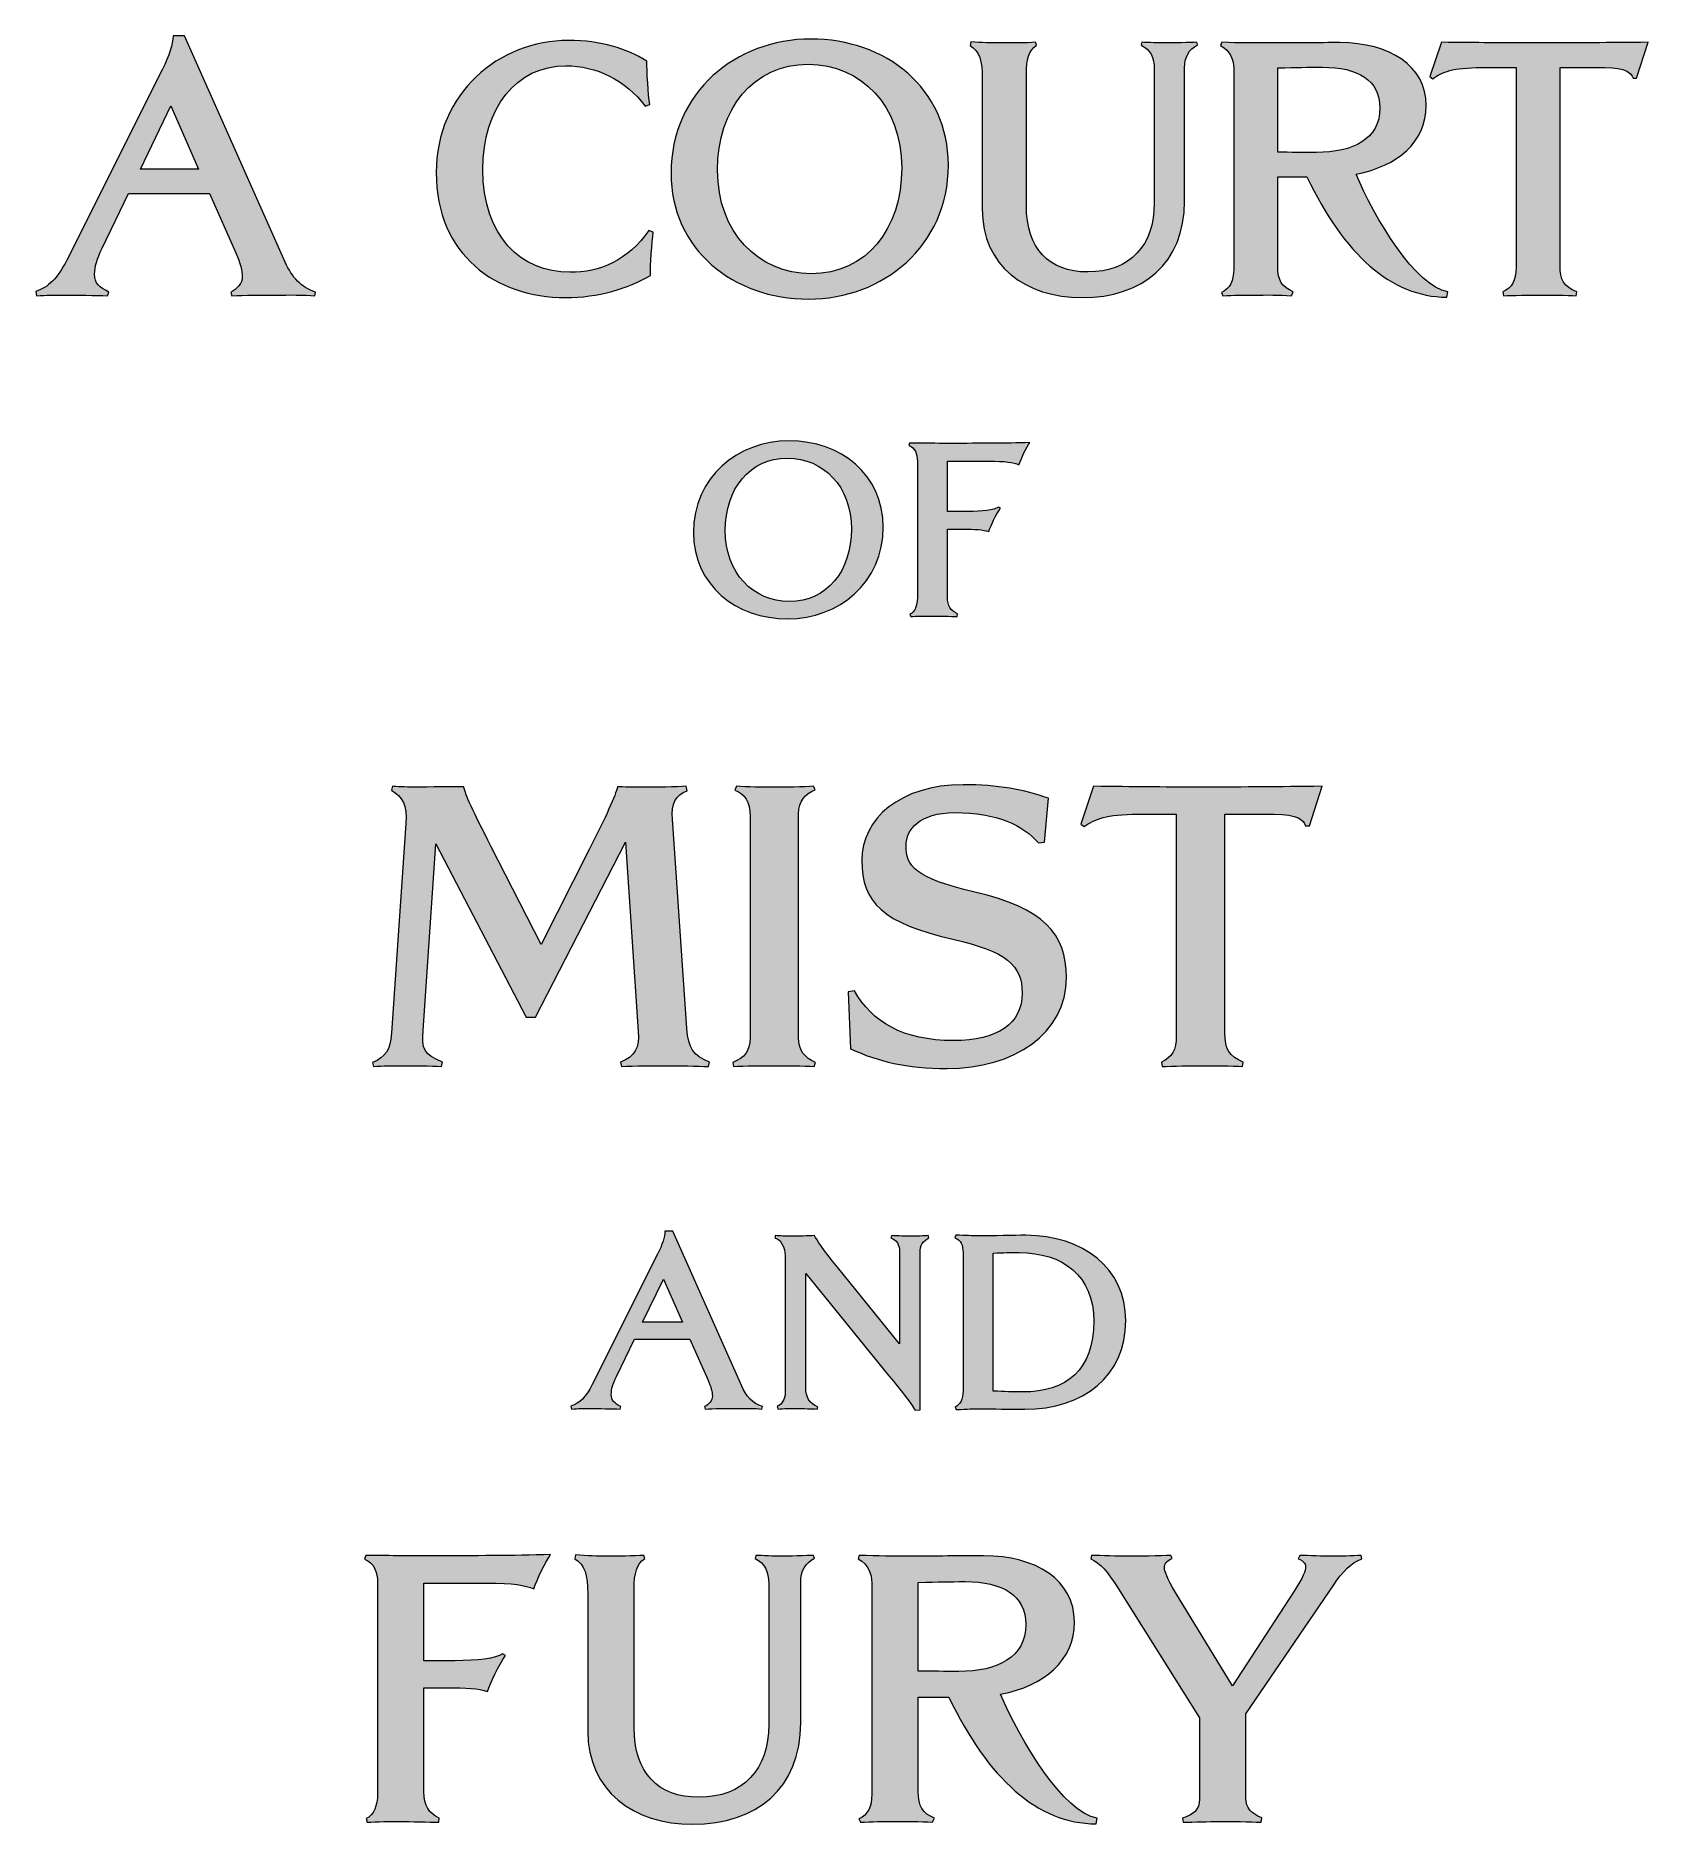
# Model space of a CAD drawing. Header units: millimetres. Extents: x 67.1 to 97, y -83.9 to -50.7.
import ezdxf

# ---------------------------------------------------------------- set-up
doc = ezdxf.new("R2010")
doc.units = ezdxf.units.MM
doc.header["$MEASUREMENT"] = 0
doc.layers.add('Layer 1', color=7, linetype='Continuous', lineweight=0)

msp = doc.modelspace()

# ---------------------------------------------------------------- hatches: boundary and pattern name
at = {"layer": 'Layer 1', "transparency": 33554687}
h = msp.add_hatch(color=250, dxfattribs=at)
h.dxf.hatch_style = 2
edge = h.paths.add_edge_path()
edge.add_spline(control_points=[(69.561, -52.003), (69.561, -52.003), (68.998, -53.176), (68.998, -53.176), (68.998, -53.176), (70.077, -53.176), (70.077, -53.176), (70.077, -53.176), (69.561, -52.003), (69.561, -52.003)], knot_values=[0, 0, 0, 0, 1, 1, 1, 2, 2, 2, 3, 3, 3, 3], degree=3, periodic=0)
edge = h.paths.add_edge_path()
edge.add_spline(control_points=[(72.235, -55.528), (72.041, -55.508), (71.753, -55.515), (71.505, -55.515), (71.277, -55.515), (70.908, -55.515), (70.694, -55.528), (70.694, -55.528), (70.674, -55.461), (70.674, -55.461), (70.794, -55.408), (70.888, -55.287), (70.888, -55.18), (70.888, -55.059), (70.855, -54.932), (70.768, -54.731), (70.768, -54.731), (70.278, -53.632), (70.278, -53.632), (70.278, -53.632), (68.777, -53.632), (68.777, -53.632), (68.777, -53.632), (68.288, -54.644), (68.288, -54.644), (68.187, -54.851), (68.147, -54.985), (68.147, -55.126), (68.147, -55.307), (68.234, -55.367), (68.409, -55.461), (68.409, -55.461), (68.389, -55.528), (68.389, -55.528), (68.161, -55.522), (67.806, -55.515), (67.578, -55.515), (67.377, -55.515), (67.263, -55.515), (67.068, -55.528), (67.068, -55.528), (67.055, -55.448), (67.055, -55.448), (67.289, -55.367), (67.457, -55.213), (67.631, -54.865), (67.631, -54.865), (69.4, -51.333), (69.4, -51.333), (69.535, -51.065), (69.602, -50.864), (69.602, -50.703), (69.602, -50.703), (69.816, -50.703), (69.816, -50.703), (69.816, -50.703), (71.686, -54.905), (71.686, -54.905), (71.813, -55.193), (71.974, -55.367), (72.249, -55.461), (72.249, -55.461), (72.235, -55.528), (72.235, -55.528)], knot_values=[0, 0, 0, 0, 1, 1, 1, 2, 2, 2, 3, 3, 3, 4, 4, 4, 5, 5, 5, 6, 6, 6, 7, 7, 7, 8, 8, 8, 9, 9, 9, 10, 10, 10, 11, 11, 11, 12, 12, 12, 13, 13, 13, 14, 14, 14, 15, 15, 15, 16, 16, 16, 17, 17, 17, 18, 18, 18, 19, 19, 19, 20, 20, 20, 21, 21, 21, 21], degree=3, periodic=0)
h = msp.add_hatch(color=250, dxfattribs=at)
h.dxf.hatch_style = 2
edge = h.paths.add_edge_path()
edge.add_spline(control_points=[(81.391, -51.232), (80.366, -51.232), (79.709, -52.063), (79.709, -53.196), (79.709, -54.349), (80.46, -55.119), (81.445, -55.119), (82.47, -55.119), (83.127, -54.288), (83.127, -53.156), (83.127, -52.003), (82.377, -51.232), (81.391, -51.232)], knot_values=[0, 0, 0, 0, 1, 1, 1, 2, 2, 2, 3, 3, 3, 4, 4, 4, 4], degree=3, periodic=0)
edge = h.paths.add_edge_path()
edge.add_spline(control_points=[(81.398, -55.589), (80.004, -55.589), (78.845, -54.677), (78.845, -53.25), (78.845, -51.748), (80.051, -50.763), (81.438, -50.763), (82.832, -50.763), (83.992, -51.675), (83.992, -53.102), (83.992, -54.603), (82.785, -55.589), (81.398, -55.589)], knot_values=[0, 0, 0, 0, 1, 1, 1, 2, 2, 2, 3, 3, 3, 4, 4, 4, 4], degree=3, periodic=0)
h = msp.add_hatch(color=250, dxfattribs=at)
h.dxf.hatch_style = 2
edge = h.paths.add_edge_path()
edge.add_spline(control_points=[(78.462, -55.153), (78.04, -55.394), (77.497, -55.562), (76.887, -55.562), (75.594, -55.562), (74.488, -54.771), (74.488, -53.243), (74.488, -51.768), (75.647, -50.79), (76.941, -50.79), (77.551, -50.79), (78.02, -50.944), (78.395, -51.172), (78.395, -51.353), (78.422, -51.802), (78.449, -51.976), (78.449, -51.976), (78.368, -52.01), (78.368, -52.01), (78.006, -51.521), (77.45, -51.259), (76.894, -51.259), (75.969, -51.259), (75.353, -52.043), (75.353, -53.183), (75.353, -54.422), (76.056, -55.093), (76.968, -55.093), (77.517, -55.093), (78.047, -54.878), (78.435, -54.315), (78.435, -54.315), (78.516, -54.349), (78.516, -54.349), (78.489, -54.523), (78.462, -54.972), (78.462, -55.153)], knot_values=[0, 0, 0, 0, 1, 1, 1, 2, 2, 2, 3, 3, 3, 4, 4, 4, 5, 5, 5, 6, 6, 6, 7, 7, 7, 8, 8, 8, 9, 9, 9, 10, 10, 10, 11, 11, 11, 12, 12, 12, 12], degree=3, periodic=0)
h = msp.add_hatch(color=250, dxfattribs=at)
h.dxf.hatch_style = 2
edge = h.paths.add_edge_path()
edge.add_spline(control_points=[(88.375, -51.299), (88.375, -51.299), (88.375, -53.772), (88.375, -53.772), (88.375, -54.932), (87.598, -55.562), (86.472, -55.562), (85.427, -55.562), (84.622, -54.979), (84.622, -53.92), (84.622, -53.92), (84.622, -51.494), (84.622, -51.494), (84.622, -51.172), (84.569, -50.984), (84.395, -50.884), (84.395, -50.884), (84.408, -50.817), (84.408, -50.817), (84.616, -50.83), (84.783, -50.837), (84.991, -50.837), (85.125, -50.837), (85.44, -50.837), (85.608, -50.824), (85.608, -50.824), (85.628, -50.877), (85.628, -50.877), (85.48, -50.991), (85.44, -51.118), (85.44, -51.427), (85.44, -51.427), (85.44, -53.859), (85.44, -53.859), (85.44, -54.65), (85.856, -55.086), (86.579, -55.086), (87.37, -55.086), (87.813, -54.59), (87.813, -53.806), (87.813, -53.806), (87.813, -51.333), (87.813, -51.333), (87.813, -51.092), (87.739, -50.964), (87.571, -50.877), (87.571, -50.877), (87.585, -50.824), (87.585, -50.824), (87.692, -50.83), (87.92, -50.837), (88.027, -50.837), (88.121, -50.837), (88.509, -50.83), (88.603, -50.824), (88.603, -50.824), (88.617, -50.87), (88.617, -50.87), (88.456, -50.958), (88.375, -51.098), (88.375, -51.299)], knot_values=[0, 0, 0, 0, 1, 1, 1, 2, 2, 2, 3, 3, 3, 4, 4, 4, 5, 5, 5, 6, 6, 6, 7, 7, 7, 8, 8, 8, 9, 9, 9, 10, 10, 10, 11, 11, 11, 12, 12, 12, 13, 13, 13, 14, 14, 14, 15, 15, 15, 16, 16, 16, 17, 17, 17, 18, 18, 18, 19, 19, 19, 20, 20, 20, 20], degree=3, periodic=0)
h = msp.add_hatch(color=250, dxfattribs=at)
h.dxf.hatch_style = 2
edge = h.paths.add_edge_path()
edge.add_spline(control_points=[(90.936, -51.286), (90.635, -51.286), (90.494, -51.293), (90.105, -51.299), (90.105, -51.299), (90.105, -52.861), (90.105, -52.861), (90.34, -52.868), (90.581, -52.868), (90.822, -52.868), (91.506, -52.868), (92.002, -52.62), (92.002, -52.043), (92.002, -51.527), (91.593, -51.286), (90.936, -51.286)], knot_values=[0, 0, 0, 0, 1, 1, 1, 2, 2, 2, 3, 3, 3, 4, 4, 4, 5, 5, 5, 5], degree=3, periodic=0)
edge = h.paths.add_edge_path()
edge.add_spline(control_points=[(93.242, -55.555), (92.21, -55.548), (91.338, -54.764), (90.648, -53.323), (90.46, -53.323), (90.28, -53.323), (90.105, -53.323), (90.105, -53.323), (90.105, -54.979), (90.105, -54.979), (90.105, -55.253), (90.186, -55.367), (90.393, -55.454), (90.393, -55.454), (90.36, -55.528), (90.36, -55.528), (90.146, -55.508), (89.871, -55.515), (89.683, -55.515), (89.495, -55.515), (89.281, -55.515), (89.087, -55.528), (89.087, -55.528), (89.06, -55.468), (89.06, -55.468), (89.221, -55.394), (89.288, -55.253), (89.288, -55.032), (89.288, -55.032), (89.288, -51.306), (89.288, -51.306), (89.288, -51.159), (89.234, -50.984), (89.046, -50.884), (89.046, -50.884), (89.067, -50.824), (89.067, -50.824), (89.402, -50.837), (89.656, -50.837), (89.991, -50.837), (90.347, -50.837), (90.896, -50.83), (91.258, -50.83), (92.183, -50.83), (92.86, -51.259), (92.86, -51.996), (92.86, -52.68), (92.33, -53.122), (91.56, -53.27), (91.895, -54.081), (92.672, -55.367), (93.262, -55.454), (93.262, -55.454), (93.242, -55.555), (93.242, -55.555)], knot_values=[0, 0, 0, 0, 1, 1, 1, 2, 2, 2, 3, 3, 3, 4, 4, 4, 5, 5, 5, 6, 6, 6, 7, 7, 7, 8, 8, 8, 9, 9, 9, 10, 10, 10, 11, 11, 11, 12, 12, 12, 13, 13, 13, 14, 14, 14, 15, 15, 15, 16, 16, 16, 17, 17, 17, 18, 18, 18, 18], degree=3, periodic=0)
h = msp.add_hatch(color=250, dxfattribs=at)
h.dxf.hatch_style = 2
edge = h.paths.add_edge_path()
edge.add_spline(control_points=[(96.767, -51.487), (96.767, -51.487), (96.7, -51.487), (96.7, -51.487), (96.66, -51.387), (96.58, -51.293), (96.171, -51.293), (96.171, -51.293), (95.347, -51.293), (95.347, -51.293), (95.347, -51.293), (95.347, -54.965), (95.347, -54.965), (95.347, -55.233), (95.414, -55.361), (95.655, -55.454), (95.655, -55.454), (95.642, -55.528), (95.642, -55.528), (95.481, -55.515), (95.139, -55.515), (94.971, -55.515), (94.81, -55.515), (94.448, -55.522), (94.295, -55.528), (94.295, -55.528), (94.281, -55.454), (94.281, -55.454), (94.455, -55.374), (94.529, -55.253), (94.529, -55.005), (94.529, -55.005), (94.529, -51.293), (94.529, -51.293), (94.529, -51.293), (93.892, -51.293), (93.892, -51.293), (93.343, -51.293), (93.162, -51.373), (92.981, -51.5), (92.981, -51.5), (92.927, -51.46), (92.927, -51.46), (92.927, -51.46), (93.142, -50.824), (93.142, -50.824), (93.845, -50.83), (94.247, -50.837), (94.951, -50.837), (95.742, -50.837), (96.198, -50.83), (96.982, -50.824), (96.982, -50.824), (96.767, -51.487), (96.767, -51.487)], knot_values=[0, 0, 0, 0, 1, 1, 1, 2, 2, 2, 3, 3, 3, 4, 4, 4, 5, 5, 5, 6, 6, 6, 7, 7, 7, 8, 8, 8, 9, 9, 9, 10, 10, 10, 11, 11, 11, 12, 12, 12, 13, 13, 13, 14, 14, 14, 15, 15, 15, 16, 16, 16, 17, 17, 17, 18, 18, 18, 18], degree=3, periodic=0)
h = msp.add_hatch(color=250, dxfattribs=at)
h.dxf.hatch_style = 2
edge = h.paths.add_edge_path()
edge.add_spline(control_points=[(81.004, -58.542), (80.303, -58.542), (79.853, -59.111), (79.853, -59.886), (79.853, -60.675), (80.367, -61.202), (81.041, -61.202), (81.743, -61.202), (82.192, -60.634), (82.192, -59.858), (82.192, -59.07), (81.679, -58.542), (81.004, -58.542)], knot_values=[0, 0, 0, 0, 1, 1, 1, 2, 2, 2, 3, 3, 3, 4, 4, 4, 4], degree=3, periodic=0)
edge = h.paths.add_edge_path()
edge.add_spline(control_points=[(81.009, -61.523), (80.055, -61.523), (79.261, -60.899), (79.261, -59.923), (79.261, -58.895), (80.087, -58.221), (81.036, -58.221), (81.99, -58.221), (82.784, -58.845), (82.784, -59.822), (82.784, -60.849), (81.958, -61.523), (81.009, -61.523)], knot_values=[0, 0, 0, 0, 1, 1, 1, 2, 2, 2, 3, 3, 3, 4, 4, 4, 4], degree=3, periodic=0)
h = msp.add_hatch(color=250, dxfattribs=at)
h.dxf.hatch_style = 2
edge = h.paths.add_edge_path()
edge.add_spline(control_points=[(85.302, -58.666), (85.201, -58.62), (85.049, -58.597), (84.737, -58.597), (84.737, -58.597), (83.976, -58.597), (83.976, -58.597), (83.976, -58.597), (83.976, -59.533), (83.976, -59.533), (83.976, -59.533), (84.352, -59.533), (84.352, -59.533), (84.623, -59.533), (84.838, -59.505), (84.926, -59.45), (84.926, -59.45), (84.958, -59.469), (84.958, -59.469), (84.875, -59.588), (84.779, -59.803), (84.742, -59.904), (84.641, -59.868), (84.472, -59.858), (84.265, -59.858), (84.265, -59.858), (83.976, -59.858), (83.976, -59.858), (83.976, -59.858), (83.976, -61.115), (83.976, -61.115), (83.976, -61.285), (84.036, -61.372), (84.16, -61.432), (84.16, -61.432), (84.155, -61.482), (84.155, -61.482), (84.041, -61.477), (83.807, -61.473), (83.692, -61.473), (83.591, -61.473), (83.394, -61.473), (83.293, -61.482), (83.293, -61.482), (83.279, -61.436), (83.279, -61.436), (83.371, -61.399), (83.417, -61.276), (83.417, -61.138), (83.417, -61.138), (83.417, -58.602), (83.417, -58.602), (83.417, -58.45), (83.371, -58.354), (83.261, -58.308), (83.261, -58.308), (83.274, -58.262), (83.274, -58.262), (83.541, -58.267), (83.756, -58.267), (84.022, -58.267), (84.618, -58.267), (85.035, -58.267), (85.503, -58.253), (85.449, -58.322), (85.338, -58.556), (85.302, -58.666)], knot_values=[0, 0, 0, 0, 1, 1, 1, 2, 2, 2, 3, 3, 3, 4, 4, 4, 5, 5, 5, 6, 6, 6, 7, 7, 7, 8, 8, 8, 9, 9, 9, 10, 10, 10, 11, 11, 11, 12, 12, 12, 13, 13, 13, 14, 14, 14, 15, 15, 15, 16, 16, 16, 17, 17, 17, 18, 18, 18, 19, 19, 19, 20, 20, 20, 21, 21, 21, 22, 22, 22, 22], degree=3, periodic=0)
h = msp.add_hatch(color=250, dxfattribs=at)
h.dxf.hatch_style = 2
edge = h.paths.add_edge_path()
edge.add_spline(control_points=[(79.539, -69.832), (79.332, -69.825), (78.984, -69.817), (78.776, -69.817), (78.524, -69.817), (78.169, -69.817), (77.924, -69.832), (77.924, -69.832), (77.91, -69.751), (77.91, -69.751), (78.169, -69.654), (78.265, -69.477), (78.236, -69.18), (78.236, -69.18), (77.999, -65.669), (77.999, -65.669), (77.999, -65.669), (76.332, -68.914), (76.332, -68.914), (76.332, -68.914), (76.154, -68.914), (76.154, -68.914), (76.154, -68.914), (74.48, -65.699), (74.48, -65.699), (74.48, -65.699), (74.243, -69.165), (74.243, -69.165), (74.214, -69.499), (74.251, -69.602), (74.606, -69.751), (74.606, -69.751), (74.584, -69.832), (74.584, -69.832), (74.391, -69.817), (74.051, -69.817), (73.851, -69.817), (73.673, -69.817), (73.502, -69.817), (73.325, -69.832), (73.325, -69.832), (73.303, -69.758), (73.303, -69.758), (73.554, -69.654), (73.628, -69.536), (73.658, -69.21), (73.658, -69.21), (73.925, -65.321), (73.925, -65.321), (73.954, -64.988), (73.858, -64.818), (73.658, -64.706), (73.658, -64.706), (73.673, -64.632), (73.673, -64.632), (73.732, -64.64), (73.925, -64.647), (74.073, -64.647), (74.332, -64.647), (74.88, -64.64), (74.999, -64.64), (75.036, -64.81), (75.154, -65.062), (75.51, -65.758), (75.51, -65.758), (76.436, -67.566), (76.436, -67.566), (76.436, -67.566), (77.324, -65.803), (77.324, -65.803), (77.636, -65.195), (77.821, -64.795), (77.85, -64.64), (77.954, -64.647), (78.169, -64.647), (78.339, -64.647), (78.539, -64.647), (78.954, -64.647), (79.124, -64.632), (79.124, -64.632), (79.147, -64.714), (79.147, -64.714), (78.932, -64.788), (78.843, -64.966), (78.873, -65.24), (78.873, -65.24), (79.139, -69.128), (79.139, -69.128), (79.169, -69.499), (79.25, -69.625), (79.561, -69.751), (79.561, -69.751), (79.539, -69.832), (79.539, -69.832)], knot_values=[0, 0, 0, 0, 1, 1, 1, 2, 2, 2, 3, 3, 3, 4, 4, 4, 5, 5, 5, 6, 6, 6, 7, 7, 7, 8, 8, 8, 9, 9, 9, 10, 10, 10, 11, 11, 11, 12, 12, 12, 13, 13, 13, 14, 14, 14, 15, 15, 15, 16, 16, 16, 17, 17, 17, 18, 18, 18, 19, 19, 19, 20, 20, 20, 21, 21, 21, 22, 22, 22, 23, 23, 23, 24, 24, 24, 25, 25, 25, 26, 26, 26, 27, 27, 27, 28, 28, 28, 29, 29, 29, 30, 30, 30, 31, 31, 31, 31], degree=3, periodic=0)
h = msp.add_hatch(color=250, dxfattribs=at)
h.dxf.hatch_style = 2
edge = h.paths.add_edge_path()
edge.add_spline(control_points=[(81.503, -69.832), (81.318, -69.817), (80.955, -69.817), (80.77, -69.817), (80.555, -69.817), (80.199, -69.817), (80.007, -69.832), (80.007, -69.832), (79.992, -69.758), (79.992, -69.758), (80.207, -69.662), (80.311, -69.558), (80.311, -69.299), (80.311, -69.299), (80.311, -65.195), (80.311, -65.195), (80.311, -64.906), (80.222, -64.781), (80.029, -64.706), (80.029, -64.706), (80.059, -64.632), (80.059, -64.632), (80.244, -64.647), (80.57, -64.647), (80.755, -64.647), (80.94, -64.647), (81.318, -64.647), (81.488, -64.632), (81.488, -64.632), (81.518, -64.699), (81.518, -64.699), (81.333, -64.773), (81.214, -64.906), (81.214, -65.143), (81.214, -65.143), (81.214, -69.291), (81.214, -69.291), (81.214, -69.551), (81.325, -69.662), (81.525, -69.758), (81.525, -69.758), (81.503, -69.832), (81.503, -69.832)], knot_values=[0, 0, 0, 0, 1, 1, 1, 2, 2, 2, 3, 3, 3, 4, 4, 4, 5, 5, 5, 6, 6, 6, 7, 7, 7, 8, 8, 8, 9, 9, 9, 10, 10, 10, 11, 11, 11, 12, 12, 12, 13, 13, 13, 14, 14, 14, 14], degree=3, periodic=0)
h = msp.add_hatch(color=250, dxfattribs=at)
h.dxf.hatch_style = 2
edge = h.paths.add_edge_path()
edge.add_spline(control_points=[(83.97, -69.869), (83.207, -69.869), (82.696, -69.736), (82.177, -69.506), (82.177, -69.506), (82.133, -68.447), (82.133, -68.447), (82.133, -68.447), (82.251, -68.425), (82.251, -68.425), (82.57, -69.003), (83.148, -69.351), (84.088, -69.351), (84.903, -69.351), (85.362, -69.04), (85.362, -68.469), (85.362, -67.951), (85.074, -67.699), (84.074, -67.469), (82.777, -67.173), (82.385, -66.788), (82.385, -66.01), (82.385, -65.232), (83.096, -64.603), (84.266, -64.603), (84.91, -64.603), (85.4, -64.692), (85.851, -64.855), (85.851, -64.855), (85.777, -65.669), (85.777, -65.669), (85.777, -65.669), (85.666, -65.684), (85.666, -65.684), (85.377, -65.351), (84.903, -65.121), (84.11, -65.121), (83.451, -65.121), (83.207, -65.432), (83.207, -65.736), (83.207, -66.106), (83.363, -66.336), (84.481, -66.595), (85.755, -66.892), (86.184, -67.358), (86.184, -68.18), (86.184, -69.225), (85.207, -69.869), (83.97, -69.869)], knot_values=[0, 0, 0, 0, 1, 1, 1, 2, 2, 2, 3, 3, 3, 4, 4, 4, 5, 5, 5, 6, 6, 6, 7, 7, 7, 8, 8, 8, 9, 9, 9, 10, 10, 10, 11, 11, 11, 12, 12, 12, 13, 13, 13, 14, 14, 14, 15, 15, 15, 16, 16, 16, 16], degree=3, periodic=0)
h = msp.add_hatch(color=250, dxfattribs=at)
h.dxf.hatch_style = 2
edge = h.paths.add_edge_path()
edge.add_spline(control_points=[(90.696, -65.366), (90.696, -65.366), (90.622, -65.366), (90.622, -65.366), (90.578, -65.255), (90.489, -65.151), (90.037, -65.151), (90.037, -65.151), (89.126, -65.151), (89.126, -65.151), (89.126, -65.151), (89.126, -69.21), (89.126, -69.21), (89.126, -69.506), (89.2, -69.647), (89.467, -69.751), (89.467, -69.751), (89.452, -69.832), (89.452, -69.832), (89.274, -69.817), (88.896, -69.817), (88.711, -69.817), (88.534, -69.817), (88.134, -69.825), (87.963, -69.832), (87.963, -69.832), (87.948, -69.751), (87.948, -69.751), (88.141, -69.662), (88.223, -69.528), (88.223, -69.254), (88.223, -69.254), (88.223, -65.151), (88.223, -65.151), (88.223, -65.151), (87.519, -65.151), (87.519, -65.151), (86.911, -65.151), (86.712, -65.24), (86.512, -65.381), (86.512, -65.381), (86.452, -65.336), (86.452, -65.336), (86.452, -65.336), (86.689, -64.632), (86.689, -64.632), (87.467, -64.64), (87.911, -64.647), (88.689, -64.647), (89.563, -64.647), (90.067, -64.64), (90.933, -64.632), (90.933, -64.632), (90.696, -65.366), (90.696, -65.366)], knot_values=[0, 0, 0, 0, 1, 1, 1, 2, 2, 2, 3, 3, 3, 4, 4, 4, 5, 5, 5, 6, 6, 6, 7, 7, 7, 8, 8, 8, 9, 9, 9, 10, 10, 10, 11, 11, 11, 12, 12, 12, 13, 13, 13, 14, 14, 14, 15, 15, 15, 16, 16, 16, 17, 17, 17, 18, 18, 18, 18], degree=3, periodic=0)
h = msp.add_hatch(color=250, dxfattribs=at)
h.dxf.hatch_style = 2
edge = h.paths.add_edge_path()
edge.add_spline(control_points=[(78.703, -73.777), (78.703, -73.777), (78.318, -74.58), (78.318, -74.58), (78.318, -74.58), (79.057, -74.58), (79.057, -74.58), (79.057, -74.58), (78.703, -73.777), (78.703, -73.777)], knot_values=[0, 0, 0, 0, 1, 1, 1, 2, 2, 2, 3, 3, 3, 3], degree=3, periodic=0)
edge = h.paths.add_edge_path()
edge.add_spline(control_points=[(80.533, -76.189), (80.4, -76.176), (80.203, -76.18), (80.034, -76.18), (79.877, -76.18), (79.625, -76.18), (79.479, -76.189), (79.479, -76.189), (79.465, -76.144), (79.465, -76.144), (79.547, -76.107), (79.612, -76.024), (79.612, -75.951), (79.612, -75.868), (79.588, -75.781), (79.529, -75.644), (79.529, -75.644), (79.194, -74.892), (79.194, -74.892), (79.194, -74.892), (78.167, -74.892), (78.167, -74.892), (78.167, -74.892), (77.832, -75.584), (77.832, -75.584), (77.763, -75.726), (77.736, -75.818), (77.736, -75.914), (77.736, -76.038), (77.795, -76.079), (77.914, -76.144), (77.914, -76.144), (77.901, -76.189), (77.901, -76.189), (77.745, -76.185), (77.502, -76.18), (77.346, -76.18), (77.208, -76.18), (77.13, -76.18), (76.997, -76.189), (76.997, -76.189), (76.988, -76.134), (76.988, -76.134), (77.149, -76.079), (77.263, -75.974), (77.383, -75.735), (77.383, -75.735), (78.593, -73.318), (78.593, -73.318), (78.685, -73.135), (78.731, -72.997), (78.731, -72.887), (78.731, -72.887), (78.878, -72.887), (78.878, -72.887), (78.878, -72.887), (80.157, -75.763), (80.157, -75.763), (80.244, -75.96), (80.354, -76.079), (80.542, -76.144), (80.542, -76.144), (80.533, -76.189), (80.533, -76.189)], knot_values=[0, 0, 0, 0, 1, 1, 1, 2, 2, 2, 3, 3, 3, 4, 4, 4, 5, 5, 5, 6, 6, 6, 7, 7, 7, 8, 8, 8, 9, 9, 9, 10, 10, 10, 11, 11, 11, 12, 12, 12, 13, 13, 13, 14, 14, 14, 15, 15, 15, 16, 16, 16, 17, 17, 17, 18, 18, 18, 19, 19, 19, 20, 20, 20, 21, 21, 21, 21], degree=3, periodic=0)
h = msp.add_hatch(color=250, dxfattribs=at)
h.dxf.hatch_style = 2
edge = h.paths.add_edge_path()
edge.add_spline(control_points=[(83.468, -73.295), (83.468, -73.295), (83.468, -76.203), (83.468, -76.203), (83.468, -76.203), (83.377, -76.212), (83.377, -76.212), (83.289, -76.061), (83.12, -75.85), (82.89, -75.57), (82.89, -75.57), (81.345, -73.671), (81.345, -73.671), (81.345, -73.671), (81.345, -75.786), (81.345, -75.786), (81.345, -75.983), (81.414, -76.079), (81.569, -76.148), (81.569, -76.148), (81.556, -76.189), (81.556, -76.189), (81.469, -76.185), (81.285, -76.18), (81.184, -76.18), (81.079, -76.18), (80.932, -76.18), (80.831, -76.189), (80.831, -76.189), (80.817, -76.144), (80.817, -76.144), (80.9, -76.098), (80.964, -76.015), (80.964, -75.882), (80.964, -75.882), (80.964, -73.346), (80.964, -73.346), (80.964, -73.185), (80.886, -73.052), (80.771, -73.011), (80.771, -73.011), (80.785, -72.97), (80.785, -72.97), (80.854, -72.979), (80.978, -72.979), (81.097, -72.979), (81.193, -72.979), (81.391, -72.979), (81.51, -72.97), (81.547, -73.052), (81.67, -73.236), (81.932, -73.557), (81.932, -73.557), (83.088, -74.979), (83.088, -74.979), (83.088, -74.979), (83.088, -73.286), (83.088, -73.286), (83.088, -73.13), (83.028, -73.052), (82.927, -73.011), (82.927, -73.011), (82.941, -72.97), (82.941, -72.97), (83.042, -72.979), (83.216, -72.979), (83.317, -72.979), (83.404, -72.979), (83.537, -72.979), (83.62, -72.97), (83.62, -72.97), (83.633, -73.011), (83.633, -73.011), (83.519, -73.071), (83.468, -73.144), (83.468, -73.295)], knot_values=[0, 0, 0, 0, 1, 1, 1, 2, 2, 2, 3, 3, 3, 4, 4, 4, 5, 5, 5, 6, 6, 6, 7, 7, 7, 8, 8, 8, 9, 9, 9, 10, 10, 10, 11, 11, 11, 12, 12, 12, 13, 13, 13, 14, 14, 14, 15, 15, 15, 16, 16, 16, 17, 17, 17, 18, 18, 18, 19, 19, 19, 20, 20, 20, 21, 21, 21, 22, 22, 22, 23, 23, 23, 24, 24, 24, 25, 25, 25, 25], degree=3, periodic=0)
h = msp.add_hatch(color=250, dxfattribs=at)
h.dxf.hatch_style = 2
edge = h.paths.add_edge_path()
edge.add_spline(control_points=[(85.307, -73.286), (85.11, -73.286), (85.041, -73.286), (84.826, -73.295), (84.826, -73.295), (84.826, -75.855), (84.826, -75.855), (85.037, -75.868), (85.184, -75.873), (85.376, -75.873), (86.183, -75.873), (86.692, -75.46), (86.692, -74.557), (86.692, -73.713), (86.114, -73.286), (85.307, -73.286)], knot_values=[0, 0, 0, 0, 1, 1, 1, 2, 2, 2, 3, 3, 3, 4, 4, 4, 5, 5, 5, 5], degree=3, periodic=0)
edge = h.paths.add_edge_path()
edge.add_spline(control_points=[(85.413, -76.194), (85.138, -76.194), (84.789, -76.185), (84.615, -76.185), (84.454, -76.185), (84.358, -76.189), (84.138, -76.199), (84.138, -76.199), (84.119, -76.157), (84.119, -76.157), (84.211, -76.098), (84.266, -76.015), (84.266, -75.85), (84.266, -75.85), (84.266, -73.291), (84.266, -73.291), (84.266, -73.144), (84.22, -73.057), (84.115, -73.007), (84.115, -73.007), (84.133, -72.961), (84.133, -72.961), (84.326, -72.97), (84.431, -72.975), (84.541, -72.975), (84.835, -72.975), (85.202, -72.965), (85.431, -72.965), (86.486, -72.965), (87.284, -73.575), (87.284, -74.548), (87.284, -75.584), (86.495, -76.194), (85.413, -76.194)], knot_values=[0, 0, 0, 0, 1, 1, 1, 2, 2, 2, 3, 3, 3, 4, 4, 4, 5, 5, 5, 6, 6, 6, 7, 7, 7, 8, 8, 8, 9, 9, 9, 10, 10, 10, 11, 11, 11, 11], degree=3, periodic=0)
h = msp.add_hatch(color=250, dxfattribs=at)
h.dxf.hatch_style = 2
edge = h.paths.add_edge_path()
edge.add_spline(control_points=[(76.299, -79.526), (76.144, -79.456), (75.911, -79.421), (75.431, -79.421), (75.431, -79.421), (74.26, -79.421), (74.26, -79.421), (74.26, -79.421), (74.26, -80.86), (74.26, -80.86), (74.26, -80.86), (74.838, -80.86), (74.838, -80.86), (75.255, -80.86), (75.586, -80.818), (75.72, -80.733), (75.72, -80.733), (75.77, -80.761), (75.77, -80.761), (75.643, -80.945), (75.494, -81.277), (75.438, -81.432), (75.283, -81.375), (75.022, -81.361), (74.704, -81.361), (74.704, -81.361), (74.26, -81.361), (74.26, -81.361), (74.26, -81.361), (74.26, -83.295), (74.26, -83.295), (74.26, -83.556), (74.351, -83.69), (74.542, -83.782), (74.542, -83.782), (74.535, -83.859), (74.535, -83.859), (74.358, -83.852), (73.999, -83.845), (73.822, -83.845), (73.667, -83.845), (73.363, -83.845), (73.208, -83.859), (73.208, -83.859), (73.187, -83.789), (73.187, -83.789), (73.328, -83.733), (73.399, -83.542), (73.399, -83.33), (73.399, -83.33), (73.399, -79.428), (73.399, -79.428), (73.399, -79.195), (73.328, -79.047), (73.159, -78.976), (73.159, -78.976), (73.18, -78.905), (73.18, -78.905), (73.589, -78.912), (73.921, -78.912), (74.33, -78.912), (75.248, -78.912), (75.89, -78.912), (76.61, -78.891), (76.525, -78.997), (76.356, -79.357), (76.299, -79.526)], knot_values=[0, 0, 0, 0, 1, 1, 1, 2, 2, 2, 3, 3, 3, 4, 4, 4, 5, 5, 5, 6, 6, 6, 7, 7, 7, 8, 8, 8, 9, 9, 9, 10, 10, 10, 11, 11, 11, 12, 12, 12, 13, 13, 13, 14, 14, 14, 15, 15, 15, 16, 16, 16, 17, 17, 17, 18, 18, 18, 19, 19, 19, 20, 20, 20, 21, 21, 21, 22, 22, 22, 22], degree=3, periodic=0)
h = msp.add_hatch(color=250, dxfattribs=at)
h.dxf.hatch_style = 2
edge = h.paths.add_edge_path()
edge.add_spline(control_points=[(81.252, -79.407), (81.252, -79.407), (81.252, -82.01), (81.252, -82.01), (81.252, -83.231), (80.434, -83.895), (79.248, -83.895), (78.147, -83.895), (77.3, -83.281), (77.3, -82.166), (77.3, -82.166), (77.3, -79.611), (77.3, -79.611), (77.3, -79.272), (77.244, -79.075), (77.06, -78.969), (77.06, -78.969), (77.074, -78.898), (77.074, -78.898), (77.293, -78.912), (77.47, -78.92), (77.688, -78.92), (77.83, -78.92), (78.161, -78.92), (78.338, -78.905), (78.338, -78.905), (78.359, -78.962), (78.359, -78.962), (78.204, -79.082), (78.161, -79.216), (78.161, -79.541), (78.161, -79.541), (78.161, -82.102), (78.161, -82.102), (78.161, -82.935), (78.599, -83.394), (79.361, -83.394), (80.194, -83.394), (80.659, -82.871), (80.659, -82.046), (80.659, -82.046), (80.659, -79.442), (80.659, -79.442), (80.659, -79.188), (80.582, -79.054), (80.405, -78.962), (80.405, -78.962), (80.42, -78.905), (80.42, -78.905), (80.533, -78.912), (80.772, -78.92), (80.885, -78.92), (80.984, -78.92), (81.393, -78.912), (81.492, -78.905), (81.492, -78.905), (81.506, -78.955), (81.506, -78.955), (81.337, -79.047), (81.252, -79.195), (81.252, -79.407)], knot_values=[0, 0, 0, 0, 1, 1, 1, 2, 2, 2, 3, 3, 3, 4, 4, 4, 5, 5, 5, 6, 6, 6, 7, 7, 7, 8, 8, 8, 9, 9, 9, 10, 10, 10, 11, 11, 11, 12, 12, 12, 13, 13, 13, 14, 14, 14, 15, 15, 15, 16, 16, 16, 17, 17, 17, 18, 18, 18, 19, 19, 19, 20, 20, 20, 20], degree=3, periodic=0)
h = msp.add_hatch(color=250, dxfattribs=at)
h.dxf.hatch_style = 2
edge = h.paths.add_edge_path()
edge.add_spline(control_points=[(84.307, -79.392), (83.989, -79.392), (83.841, -79.399), (83.432, -79.407), (83.432, -79.407), (83.432, -81.051), (83.432, -81.051), (83.679, -81.058), (83.933, -81.058), (84.187, -81.058), (84.907, -81.058), (85.429, -80.797), (85.429, -80.19), (85.429, -79.646), (84.998, -79.392), (84.307, -79.392)], knot_values=[0, 0, 0, 0, 1, 1, 1, 2, 2, 2, 3, 3, 3, 4, 4, 4, 5, 5, 5, 5], degree=3, periodic=0)
edge = h.paths.add_edge_path()
edge.add_spline(control_points=[(86.734, -83.888), (85.648, -83.881), (84.73, -83.055), (84.003, -81.538), (83.806, -81.538), (83.615, -81.538), (83.432, -81.538), (83.432, -81.538), (83.432, -83.281), (83.432, -83.281), (83.432, -83.57), (83.517, -83.69), (83.735, -83.782), (83.735, -83.782), (83.7, -83.859), (83.7, -83.859), (83.474, -83.838), (83.185, -83.845), (82.987, -83.845), (82.79, -83.845), (82.564, -83.845), (82.359, -83.859), (82.359, -83.859), (82.331, -83.796), (82.331, -83.796), (82.5, -83.718), (82.571, -83.57), (82.571, -83.337), (82.571, -83.337), (82.571, -79.414), (82.571, -79.414), (82.571, -79.258), (82.515, -79.075), (82.317, -78.969), (82.317, -78.969), (82.338, -78.905), (82.338, -78.905), (82.691, -78.92), (82.959, -78.92), (83.312, -78.92), (83.686, -78.92), (84.265, -78.912), (84.646, -78.912), (85.62, -78.912), (86.332, -79.364), (86.332, -80.14), (86.332, -80.86), (85.775, -81.326), (84.963, -81.481), (85.316, -82.335), (86.135, -83.69), (86.756, -83.782), (86.756, -83.782), (86.734, -83.888), (86.734, -83.888)], knot_values=[0, 0, 0, 0, 1, 1, 1, 2, 2, 2, 3, 3, 3, 4, 4, 4, 5, 5, 5, 6, 6, 6, 7, 7, 7, 8, 8, 8, 9, 9, 9, 10, 10, 10, 11, 11, 11, 12, 12, 12, 13, 13, 13, 14, 14, 14, 15, 15, 15, 16, 16, 16, 17, 17, 17, 18, 18, 18, 18], degree=3, periodic=0)
h = msp.add_hatch(color=250, dxfattribs=at)
h.dxf.hatch_style = 2
edge = h.paths.add_edge_path()
edge.add_spline(control_points=[(91.144, -79.449), (91.144, -79.449), (89.514, -81.848), (89.514, -81.848), (89.514, -81.848), (89.514, -83.408), (89.514, -83.408), (89.514, -83.598), (89.606, -83.69), (89.81, -83.775), (89.81, -83.775), (89.796, -83.859), (89.796, -83.859), (89.584, -83.845), (89.253, -83.845), (89.02, -83.845), (88.829, -83.845), (88.554, -83.852), (88.349, -83.859), (88.349, -83.859), (88.335, -83.782), (88.335, -83.782), (88.54, -83.718), (88.653, -83.627), (88.653, -83.429), (88.653, -83.429), (88.653, -81.919), (88.653, -81.919), (88.653, -81.919), (87.135, -79.505), (87.135, -79.505), (86.945, -79.209), (86.825, -79.054), (86.635, -78.969), (86.635, -78.969), (86.649, -78.905), (86.649, -78.905), (86.818, -78.912), (87.157, -78.92), (87.319, -78.92), (87.489, -78.92), (87.933, -78.92), (88.123, -78.905), (88.123, -78.905), (88.145, -78.962), (88.145, -78.962), (88.053, -78.997), (88.004, -79.061), (88.004, -79.131), (88.004, -79.195), (88.046, -79.329), (88.208, -79.597), (88.208, -79.597), (89.267, -81.326), (89.267, -81.326), (89.267, -81.326), (90.41, -79.569), (90.41, -79.569), (90.579, -79.308), (90.622, -79.195), (90.622, -79.11), (90.622, -79.047), (90.572, -79.004), (90.487, -78.969), (90.487, -78.969), (90.516, -78.905), (90.516, -78.905), (90.657, -78.912), (90.982, -78.92), (91.095, -78.92), (91.236, -78.92), (91.511, -78.92), (91.652, -78.905), (91.652, -78.905), (91.666, -78.969), (91.666, -78.969), (91.476, -79.039), (91.306, -79.209), (91.144, -79.449)], knot_values=[0, 0, 0, 0, 1, 1, 1, 2, 2, 2, 3, 3, 3, 4, 4, 4, 5, 5, 5, 6, 6, 6, 7, 7, 7, 8, 8, 8, 9, 9, 9, 10, 10, 10, 11, 11, 11, 12, 12, 12, 13, 13, 13, 14, 14, 14, 15, 15, 15, 16, 16, 16, 17, 17, 17, 18, 18, 18, 19, 19, 19, 20, 20, 20, 21, 21, 21, 22, 22, 22, 23, 23, 23, 24, 24, 24, 25, 25, 25, 26, 26, 26, 26], degree=3, periodic=0)

# ---------------------------------------------------------------- linework, layer by layer
at = {"layer": 'Layer 1'}
for points, knots in [([(72.235, -55.528), (72.041, -55.508), (71.753, -55.515), (71.505, -55.515), (71.277, -55.515), (70.908, -55.515), (70.694, -55.528), (70.694, -55.528), (70.674, -55.461), (70.674, -55.461), (70.794, -55.408), (70.888, -55.287), (70.888, -55.18), (70.888, -55.059), (70.855, -54.932), (70.768, -54.731), (70.768, -54.731), (70.278, -53.632), (70.278, -53.632), (70.278, -53.632), (68.777, -53.632), (68.777, -53.632), (68.777, -53.632), (68.288, -54.644), (68.288, -54.644), (68.187, -54.851), (68.147, -54.985), (68.147, -55.126), (68.147, -55.307), (68.234, -55.367), (68.409, -55.461), (68.409, -55.461), (68.389, -55.528), (68.389, -55.528), (68.161, -55.522), (67.806, -55.515), (67.578, -55.515), (67.377, -55.515), (67.263, -55.515), (67.068, -55.528), (67.068, -55.528), (67.055, -55.448), (67.055, -55.448), (67.289, -55.367), (67.457, -55.213), (67.631, -54.865), (67.631, -54.865), (69.4, -51.333), (69.4, -51.333), (69.535, -51.065), (69.602, -50.864), (69.602, -50.703), (69.602, -50.703), (69.816, -50.703), (69.816, -50.703), (69.816, -50.703), (71.686, -54.905), (71.686, -54.905), (71.813, -55.193), (71.974, -55.367), (72.249, -55.461), (72.249, -55.461), (72.235, -55.528), (72.235, -55.528)], [0, 0, 0, 0, 1, 1, 1, 2, 2, 2, 3, 3, 3, 4, 4, 4, 5, 5, 5, 6, 6, 6, 7, 7, 7, 8, 8, 8, 9, 9, 9, 10, 10, 10, 11, 11, 11, 12, 12, 12, 13, 13, 13, 14, 14, 14, 15, 15, 15, 16, 16, 16, 17, 17, 17, 18, 18, 18, 19, 19, 19, 20, 20, 20, 21, 21, 21, 21]), ([(81.398, -55.589), (80.004, -55.589), (78.845, -54.677), (78.845, -53.25), (78.845, -51.748), (80.051, -50.763), (81.438, -50.763), (82.832, -50.763), (83.992, -51.675), (83.992, -53.102), (83.992, -54.603), (82.785, -55.589), (81.398, -55.589)], [0, 0, 0, 0, 1, 1, 1, 2, 2, 2, 3, 3, 3, 4, 4, 4, 4]), ([(78.462, -55.153), (78.04, -55.394), (77.497, -55.562), (76.887, -55.562), (75.594, -55.562), (74.488, -54.771), (74.488, -53.243), (74.488, -51.768), (75.647, -50.79), (76.941, -50.79), (77.551, -50.79), (78.02, -50.944), (78.395, -51.172), (78.395, -51.353), (78.422, -51.802), (78.449, -51.976), (78.449, -51.976), (78.368, -52.01), (78.368, -52.01), (78.006, -51.521), (77.45, -51.259), (76.894, -51.259), (75.969, -51.259), (75.353, -52.043), (75.353, -53.183), (75.353, -54.422), (76.056, -55.093), (76.968, -55.093), (77.517, -55.093), (78.047, -54.878), (78.435, -54.315), (78.435, -54.315), (78.516, -54.349), (78.516, -54.349), (78.489, -54.523), (78.462, -54.972), (78.462, -55.153)], [0, 0, 0, 0, 1, 1, 1, 2, 2, 2, 3, 3, 3, 4, 4, 4, 5, 5, 5, 6, 6, 6, 7, 7, 7, 8, 8, 8, 9, 9, 9, 10, 10, 10, 11, 11, 11, 12, 12, 12, 12]), ([(88.375, -51.299), (88.375, -51.299), (88.375, -53.772), (88.375, -53.772), (88.375, -54.932), (87.598, -55.562), (86.472, -55.562), (85.427, -55.562), (84.622, -54.979), (84.622, -53.92), (84.622, -53.92), (84.622, -51.494), (84.622, -51.494), (84.622, -51.172), (84.569, -50.984), (84.395, -50.884), (84.395, -50.884), (84.408, -50.817), (84.408, -50.817), (84.616, -50.83), (84.783, -50.837), (84.991, -50.837), (85.125, -50.837), (85.44, -50.837), (85.608, -50.824), (85.608, -50.824), (85.628, -50.877), (85.628, -50.877), (85.48, -50.991), (85.44, -51.118), (85.44, -51.427), (85.44, -51.427), (85.44, -53.859), (85.44, -53.859), (85.44, -54.65), (85.856, -55.086), (86.579, -55.086), (87.37, -55.086), (87.813, -54.59), (87.813, -53.806), (87.813, -53.806), (87.813, -51.333), (87.813, -51.333), (87.813, -51.092), (87.739, -50.964), (87.571, -50.877), (87.571, -50.877), (87.585, -50.824), (87.585, -50.824), (87.692, -50.83), (87.92, -50.837), (88.027, -50.837), (88.121, -50.837), (88.509, -50.83), (88.603, -50.824), (88.603, -50.824), (88.617, -50.87), (88.617, -50.87), (88.456, -50.958), (88.375, -51.098), (88.375, -51.299)], [0, 0, 0, 0, 1, 1, 1, 2, 2, 2, 3, 3, 3, 4, 4, 4, 5, 5, 5, 6, 6, 6, 7, 7, 7, 8, 8, 8, 9, 9, 9, 10, 10, 10, 11, 11, 11, 12, 12, 12, 13, 13, 13, 14, 14, 14, 15, 15, 15, 16, 16, 16, 17, 17, 17, 18, 18, 18, 19, 19, 19, 20, 20, 20, 20]), ([(93.242, -55.555), (92.21, -55.548), (91.338, -54.764), (90.648, -53.323), (90.46, -53.323), (90.28, -53.323), (90.105, -53.323), (90.105, -53.323), (90.105, -54.979), (90.105, -54.979), (90.105, -55.253), (90.186, -55.367), (90.393, -55.454), (90.393, -55.454), (90.36, -55.528), (90.36, -55.528), (90.146, -55.508), (89.871, -55.515), (89.683, -55.515), (89.495, -55.515), (89.281, -55.515), (89.087, -55.528), (89.087, -55.528), (89.06, -55.468), (89.06, -55.468), (89.221, -55.394), (89.288, -55.253), (89.288, -55.032), (89.288, -55.032), (89.288, -51.306), (89.288, -51.306), (89.288, -51.159), (89.234, -50.984), (89.046, -50.884), (89.046, -50.884), (89.067, -50.824), (89.067, -50.824), (89.402, -50.837), (89.656, -50.837), (89.991, -50.837), (90.347, -50.837), (90.896, -50.83), (91.258, -50.83), (92.183, -50.83), (92.86, -51.259), (92.86, -51.996), (92.86, -52.68), (92.33, -53.122), (91.56, -53.27), (91.895, -54.081), (92.672, -55.367), (93.262, -55.454), (93.262, -55.454), (93.242, -55.555), (93.242, -55.555)], [0, 0, 0, 0, 1, 1, 1, 2, 2, 2, 3, 3, 3, 4, 4, 4, 5, 5, 5, 6, 6, 6, 7, 7, 7, 8, 8, 8, 9, 9, 9, 10, 10, 10, 11, 11, 11, 12, 12, 12, 13, 13, 13, 14, 14, 14, 15, 15, 15, 16, 16, 16, 17, 17, 17, 18, 18, 18, 18]), ([(96.767, -51.487), (96.767, -51.487), (96.7, -51.487), (96.7, -51.487), (96.66, -51.387), (96.58, -51.293), (96.171, -51.293), (96.171, -51.293), (95.347, -51.293), (95.347, -51.293), (95.347, -51.293), (95.347, -54.965), (95.347, -54.965), (95.347, -55.233), (95.414, -55.361), (95.655, -55.454), (95.655, -55.454), (95.642, -55.528), (95.642, -55.528), (95.481, -55.515), (95.139, -55.515), (94.971, -55.515), (94.81, -55.515), (94.448, -55.522), (94.295, -55.528), (94.295, -55.528), (94.281, -55.454), (94.281, -55.454), (94.455, -55.374), (94.529, -55.253), (94.529, -55.005), (94.529, -55.005), (94.529, -51.293), (94.529, -51.293), (94.529, -51.293), (93.892, -51.293), (93.892, -51.293), (93.343, -51.293), (93.162, -51.373), (92.981, -51.5), (92.981, -51.5), (92.927, -51.46), (92.927, -51.46), (92.927, -51.46), (93.142, -50.824), (93.142, -50.824), (93.845, -50.83), (94.247, -50.837), (94.951, -50.837), (95.742, -50.837), (96.198, -50.83), (96.982, -50.824), (96.982, -50.824), (96.767, -51.487), (96.767, -51.487)], [0, 0, 0, 0, 1, 1, 1, 2, 2, 2, 3, 3, 3, 4, 4, 4, 5, 5, 5, 6, 6, 6, 7, 7, 7, 8, 8, 8, 9, 9, 9, 10, 10, 10, 11, 11, 11, 12, 12, 12, 13, 13, 13, 14, 14, 14, 15, 15, 15, 16, 16, 16, 17, 17, 17, 18, 18, 18, 18]), ([(81.391, -51.232), (80.366, -51.232), (79.709, -52.063), (79.709, -53.196), (79.709, -54.349), (80.46, -55.119), (81.445, -55.119), (82.47, -55.119), (83.127, -54.288), (83.127, -53.156), (83.127, -52.003), (82.377, -51.232), (81.391, -51.232)], [0, 0, 0, 0, 1, 1, 1, 2, 2, 2, 3, 3, 3, 4, 4, 4, 4]), ([(90.936, -51.286), (90.635, -51.286), (90.494, -51.293), (90.105, -51.299), (90.105, -51.299), (90.105, -52.861), (90.105, -52.861), (90.34, -52.868), (90.581, -52.868), (90.822, -52.868), (91.506, -52.868), (92.002, -52.62), (92.002, -52.043), (92.002, -51.527), (91.593, -51.286), (90.936, -51.286)], [0, 0, 0, 0, 1, 1, 1, 2, 2, 2, 3, 3, 3, 4, 4, 4, 5, 5, 5, 5]), ([(69.561, -52.003), (69.561, -52.003), (68.998, -53.176), (68.998, -53.176), (68.998, -53.176), (70.077, -53.176), (70.077, -53.176), (70.077, -53.176), (69.561, -52.003), (69.561, -52.003)], [0, 0, 0, 0, 1, 1, 1, 2, 2, 2, 3, 3, 3, 3]), ([(81.009, -61.523), (80.055, -61.523), (79.261, -60.899), (79.261, -59.923), (79.261, -58.895), (80.087, -58.221), (81.036, -58.221), (81.99, -58.221), (82.784, -58.845), (82.784, -59.822), (82.784, -60.849), (81.958, -61.523), (81.009, -61.523)], [0, 0, 0, 0, 1, 1, 1, 2, 2, 2, 3, 3, 3, 4, 4, 4, 4]), ([(85.302, -58.666), (85.201, -58.62), (85.049, -58.597), (84.737, -58.597), (84.737, -58.597), (83.976, -58.597), (83.976, -58.597), (83.976, -58.597), (83.976, -59.533), (83.976, -59.533), (83.976, -59.533), (84.352, -59.533), (84.352, -59.533), (84.623, -59.533), (84.838, -59.505), (84.926, -59.45), (84.926, -59.45), (84.958, -59.469), (84.958, -59.469), (84.875, -59.588), (84.779, -59.803), (84.742, -59.904), (84.641, -59.868), (84.472, -59.858), (84.265, -59.858), (84.265, -59.858), (83.976, -59.858), (83.976, -59.858), (83.976, -59.858), (83.976, -61.115), (83.976, -61.115), (83.976, -61.285), (84.036, -61.372), (84.16, -61.432), (84.16, -61.432), (84.155, -61.482), (84.155, -61.482), (84.041, -61.477), (83.807, -61.473), (83.692, -61.473), (83.591, -61.473), (83.394, -61.473), (83.293, -61.482), (83.293, -61.482), (83.279, -61.436), (83.279, -61.436), (83.371, -61.399), (83.417, -61.276), (83.417, -61.138), (83.417, -61.138), (83.417, -58.602), (83.417, -58.602), (83.417, -58.45), (83.371, -58.354), (83.261, -58.308), (83.261, -58.308), (83.274, -58.262), (83.274, -58.262), (83.541, -58.267), (83.756, -58.267), (84.022, -58.267), (84.618, -58.267), (85.035, -58.267), (85.503, -58.253), (85.449, -58.322), (85.338, -58.556), (85.302, -58.666)], [0, 0, 0, 0, 1, 1, 1, 2, 2, 2, 3, 3, 3, 4, 4, 4, 5, 5, 5, 6, 6, 6, 7, 7, 7, 8, 8, 8, 9, 9, 9, 10, 10, 10, 11, 11, 11, 12, 12, 12, 13, 13, 13, 14, 14, 14, 15, 15, 15, 16, 16, 16, 17, 17, 17, 18, 18, 18, 19, 19, 19, 20, 20, 20, 21, 21, 21, 22, 22, 22, 22]), ([(81.004, -58.542), (80.303, -58.542), (79.853, -59.111), (79.853, -59.886), (79.853, -60.675), (80.367, -61.202), (81.041, -61.202), (81.743, -61.202), (82.192, -60.634), (82.192, -59.858), (82.192, -59.07), (81.679, -58.542), (81.004, -58.542)], [0, 0, 0, 0, 1, 1, 1, 2, 2, 2, 3, 3, 3, 4, 4, 4, 4]), ([(79.539, -69.832), (79.332, -69.825), (78.984, -69.817), (78.776, -69.817), (78.524, -69.817), (78.169, -69.817), (77.924, -69.832), (77.924, -69.832), (77.91, -69.751), (77.91, -69.751), (78.169, -69.654), (78.265, -69.477), (78.236, -69.18), (78.236, -69.18), (77.999, -65.669), (77.999, -65.669), (77.999, -65.669), (76.332, -68.914), (76.332, -68.914), (76.332, -68.914), (76.154, -68.914), (76.154, -68.914), (76.154, -68.914), (74.48, -65.699), (74.48, -65.699), (74.48, -65.699), (74.243, -69.165), (74.243, -69.165), (74.214, -69.499), (74.251, -69.602), (74.606, -69.751), (74.606, -69.751), (74.584, -69.832), (74.584, -69.832), (74.391, -69.817), (74.051, -69.817), (73.851, -69.817), (73.673, -69.817), (73.502, -69.817), (73.325, -69.832), (73.325, -69.832), (73.303, -69.758), (73.303, -69.758), (73.554, -69.654), (73.628, -69.536), (73.658, -69.21), (73.658, -69.21), (73.925, -65.321), (73.925, -65.321), (73.954, -64.988), (73.858, -64.818), (73.658, -64.706), (73.658, -64.706), (73.673, -64.632), (73.673, -64.632), (73.732, -64.64), (73.925, -64.647), (74.073, -64.647), (74.332, -64.647), (74.88, -64.64), (74.999, -64.64), (75.036, -64.81), (75.154, -65.062), (75.51, -65.758), (75.51, -65.758), (76.436, -67.566), (76.436, -67.566), (76.436, -67.566), (77.324, -65.803), (77.324, -65.803), (77.636, -65.195), (77.821, -64.795), (77.85, -64.64), (77.954, -64.647), (78.169, -64.647), (78.339, -64.647), (78.539, -64.647), (78.954, -64.647), (79.124, -64.632), (79.124, -64.632), (79.147, -64.714), (79.147, -64.714), (78.932, -64.788), (78.843, -64.966), (78.873, -65.24), (78.873, -65.24), (79.139, -69.128), (79.139, -69.128), (79.169, -69.499), (79.25, -69.625), (79.561, -69.751), (79.561, -69.751), (79.539, -69.832), (79.539, -69.832)], [0, 0, 0, 0, 1, 1, 1, 2, 2, 2, 3, 3, 3, 4, 4, 4, 5, 5, 5, 6, 6, 6, 7, 7, 7, 8, 8, 8, 9, 9, 9, 10, 10, 10, 11, 11, 11, 12, 12, 12, 13, 13, 13, 14, 14, 14, 15, 15, 15, 16, 16, 16, 17, 17, 17, 18, 18, 18, 19, 19, 19, 20, 20, 20, 21, 21, 21, 22, 22, 22, 23, 23, 23, 24, 24, 24, 25, 25, 25, 26, 26, 26, 27, 27, 27, 28, 28, 28, 29, 29, 29, 30, 30, 30, 31, 31, 31, 31]), ([(81.503, -69.832), (81.318, -69.817), (80.955, -69.817), (80.77, -69.817), (80.555, -69.817), (80.199, -69.817), (80.007, -69.832), (80.007, -69.832), (79.992, -69.758), (79.992, -69.758), (80.207, -69.662), (80.311, -69.558), (80.311, -69.299), (80.311, -69.299), (80.311, -65.195), (80.311, -65.195), (80.311, -64.906), (80.222, -64.781), (80.029, -64.706), (80.029, -64.706), (80.059, -64.632), (80.059, -64.632), (80.244, -64.647), (80.57, -64.647), (80.755, -64.647), (80.94, -64.647), (81.318, -64.647), (81.488, -64.632), (81.488, -64.632), (81.518, -64.699), (81.518, -64.699), (81.333, -64.773), (81.214, -64.906), (81.214, -65.143), (81.214, -65.143), (81.214, -69.291), (81.214, -69.291), (81.214, -69.551), (81.325, -69.662), (81.525, -69.758), (81.525, -69.758), (81.503, -69.832), (81.503, -69.832)], [0, 0, 0, 0, 1, 1, 1, 2, 2, 2, 3, 3, 3, 4, 4, 4, 5, 5, 5, 6, 6, 6, 7, 7, 7, 8, 8, 8, 9, 9, 9, 10, 10, 10, 11, 11, 11, 12, 12, 12, 13, 13, 13, 14, 14, 14, 14]), ([(83.97, -69.869), (83.207, -69.869), (82.696, -69.736), (82.177, -69.506), (82.177, -69.506), (82.133, -68.447), (82.133, -68.447), (82.133, -68.447), (82.251, -68.425), (82.251, -68.425), (82.57, -69.003), (83.148, -69.351), (84.088, -69.351), (84.903, -69.351), (85.362, -69.04), (85.362, -68.469), (85.362, -67.951), (85.074, -67.699), (84.074, -67.469), (82.777, -67.173), (82.385, -66.788), (82.385, -66.01), (82.385, -65.232), (83.096, -64.603), (84.266, -64.603), (84.91, -64.603), (85.4, -64.692), (85.851, -64.855), (85.851, -64.855), (85.777, -65.669), (85.777, -65.669), (85.777, -65.669), (85.666, -65.684), (85.666, -65.684), (85.377, -65.351), (84.903, -65.121), (84.11, -65.121), (83.451, -65.121), (83.207, -65.432), (83.207, -65.736), (83.207, -66.106), (83.363, -66.336), (84.481, -66.595), (85.755, -66.892), (86.184, -67.358), (86.184, -68.18), (86.184, -69.225), (85.207, -69.869), (83.97, -69.869)], [0, 0, 0, 0, 1, 1, 1, 2, 2, 2, 3, 3, 3, 4, 4, 4, 5, 5, 5, 6, 6, 6, 7, 7, 7, 8, 8, 8, 9, 9, 9, 10, 10, 10, 11, 11, 11, 12, 12, 12, 13, 13, 13, 14, 14, 14, 15, 15, 15, 16, 16, 16, 16]), ([(90.696, -65.366), (90.696, -65.366), (90.622, -65.366), (90.622, -65.366), (90.578, -65.255), (90.489, -65.151), (90.037, -65.151), (90.037, -65.151), (89.126, -65.151), (89.126, -65.151), (89.126, -65.151), (89.126, -69.21), (89.126, -69.21), (89.126, -69.506), (89.2, -69.647), (89.467, -69.751), (89.467, -69.751), (89.452, -69.832), (89.452, -69.832), (89.274, -69.817), (88.896, -69.817), (88.711, -69.817), (88.534, -69.817), (88.134, -69.825), (87.963, -69.832), (87.963, -69.832), (87.948, -69.751), (87.948, -69.751), (88.141, -69.662), (88.223, -69.528), (88.223, -69.254), (88.223, -69.254), (88.223, -65.151), (88.223, -65.151), (88.223, -65.151), (87.519, -65.151), (87.519, -65.151), (86.911, -65.151), (86.712, -65.24), (86.512, -65.381), (86.512, -65.381), (86.452, -65.336), (86.452, -65.336), (86.452, -65.336), (86.689, -64.632), (86.689, -64.632), (87.467, -64.64), (87.911, -64.647), (88.689, -64.647), (89.563, -64.647), (90.067, -64.64), (90.933, -64.632), (90.933, -64.632), (90.696, -65.366), (90.696, -65.366)], [0, 0, 0, 0, 1, 1, 1, 2, 2, 2, 3, 3, 3, 4, 4, 4, 5, 5, 5, 6, 6, 6, 7, 7, 7, 8, 8, 8, 9, 9, 9, 10, 10, 10, 11, 11, 11, 12, 12, 12, 13, 13, 13, 14, 14, 14, 15, 15, 15, 16, 16, 16, 17, 17, 17, 18, 18, 18, 18]), ([(80.533, -76.189), (80.4, -76.176), (80.203, -76.18), (80.034, -76.18), (79.877, -76.18), (79.625, -76.18), (79.479, -76.189), (79.479, -76.189), (79.465, -76.144), (79.465, -76.144), (79.547, -76.107), (79.612, -76.024), (79.612, -75.951), (79.612, -75.868), (79.588, -75.781), (79.529, -75.644), (79.529, -75.644), (79.194, -74.892), (79.194, -74.892), (79.194, -74.892), (78.167, -74.892), (78.167, -74.892), (78.167, -74.892), (77.832, -75.584), (77.832, -75.584), (77.763, -75.726), (77.736, -75.818), (77.736, -75.914), (77.736, -76.038), (77.795, -76.079), (77.914, -76.144), (77.914, -76.144), (77.901, -76.189), (77.901, -76.189), (77.745, -76.185), (77.502, -76.18), (77.346, -76.18), (77.208, -76.18), (77.13, -76.18), (76.997, -76.189), (76.997, -76.189), (76.988, -76.134), (76.988, -76.134), (77.149, -76.079), (77.263, -75.974), (77.383, -75.735), (77.383, -75.735), (78.593, -73.318), (78.593, -73.318), (78.685, -73.135), (78.731, -72.997), (78.731, -72.887), (78.731, -72.887), (78.878, -72.887), (78.878, -72.887), (78.878, -72.887), (80.157, -75.763), (80.157, -75.763), (80.244, -75.96), (80.354, -76.079), (80.542, -76.144), (80.542, -76.144), (80.533, -76.189), (80.533, -76.189)], [0, 0, 0, 0, 1, 1, 1, 2, 2, 2, 3, 3, 3, 4, 4, 4, 5, 5, 5, 6, 6, 6, 7, 7, 7, 8, 8, 8, 9, 9, 9, 10, 10, 10, 11, 11, 11, 12, 12, 12, 13, 13, 13, 14, 14, 14, 15, 15, 15, 16, 16, 16, 17, 17, 17, 18, 18, 18, 19, 19, 19, 20, 20, 20, 21, 21, 21, 21]), ([(83.468, -73.295), (83.468, -73.295), (83.468, -76.203), (83.468, -76.203), (83.468, -76.203), (83.377, -76.212), (83.377, -76.212), (83.289, -76.061), (83.12, -75.85), (82.89, -75.57), (82.89, -75.57), (81.345, -73.671), (81.345, -73.671), (81.345, -73.671), (81.345, -75.786), (81.345, -75.786), (81.345, -75.983), (81.414, -76.079), (81.569, -76.148), (81.569, -76.148), (81.556, -76.189), (81.556, -76.189), (81.469, -76.185), (81.285, -76.18), (81.184, -76.18), (81.079, -76.18), (80.932, -76.18), (80.831, -76.189), (80.831, -76.189), (80.817, -76.144), (80.817, -76.144), (80.9, -76.098), (80.964, -76.015), (80.964, -75.882), (80.964, -75.882), (80.964, -73.346), (80.964, -73.346), (80.964, -73.185), (80.886, -73.052), (80.771, -73.011), (80.771, -73.011), (80.785, -72.97), (80.785, -72.97), (80.854, -72.979), (80.978, -72.979), (81.097, -72.979), (81.193, -72.979), (81.391, -72.979), (81.51, -72.97), (81.547, -73.052), (81.67, -73.236), (81.932, -73.557), (81.932, -73.557), (83.088, -74.979), (83.088, -74.979), (83.088, -74.979), (83.088, -73.286), (83.088, -73.286), (83.088, -73.13), (83.028, -73.052), (82.927, -73.011), (82.927, -73.011), (82.941, -72.97), (82.941, -72.97), (83.042, -72.979), (83.216, -72.979), (83.317, -72.979), (83.404, -72.979), (83.537, -72.979), (83.62, -72.97), (83.62, -72.97), (83.633, -73.011), (83.633, -73.011), (83.519, -73.071), (83.468, -73.144), (83.468, -73.295)], [0, 0, 0, 0, 1, 1, 1, 2, 2, 2, 3, 3, 3, 4, 4, 4, 5, 5, 5, 6, 6, 6, 7, 7, 7, 8, 8, 8, 9, 9, 9, 10, 10, 10, 11, 11, 11, 12, 12, 12, 13, 13, 13, 14, 14, 14, 15, 15, 15, 16, 16, 16, 17, 17, 17, 18, 18, 18, 19, 19, 19, 20, 20, 20, 21, 21, 21, 22, 22, 22, 23, 23, 23, 24, 24, 24, 25, 25, 25, 25]), ([(85.413, -76.194), (85.138, -76.194), (84.789, -76.185), (84.615, -76.185), (84.454, -76.185), (84.358, -76.189), (84.138, -76.199), (84.138, -76.199), (84.119, -76.157), (84.119, -76.157), (84.211, -76.098), (84.266, -76.015), (84.266, -75.85), (84.266, -75.85), (84.266, -73.291), (84.266, -73.291), (84.266, -73.144), (84.22, -73.057), (84.115, -73.007), (84.115, -73.007), (84.133, -72.961), (84.133, -72.961), (84.326, -72.97), (84.431, -72.975), (84.541, -72.975), (84.835, -72.975), (85.202, -72.965), (85.431, -72.965), (86.486, -72.965), (87.284, -73.575), (87.284, -74.548), (87.284, -75.584), (86.495, -76.194), (85.413, -76.194)], [0, 0, 0, 0, 1, 1, 1, 2, 2, 2, 3, 3, 3, 4, 4, 4, 5, 5, 5, 6, 6, 6, 7, 7, 7, 8, 8, 8, 9, 9, 9, 10, 10, 10, 11, 11, 11, 11]), ([(85.307, -73.286), (85.11, -73.286), (85.041, -73.286), (84.826, -73.295), (84.826, -73.295), (84.826, -75.855), (84.826, -75.855), (85.037, -75.868), (85.184, -75.873), (85.376, -75.873), (86.183, -75.873), (86.692, -75.46), (86.692, -74.557), (86.692, -73.713), (86.114, -73.286), (85.307, -73.286)], [0, 0, 0, 0, 1, 1, 1, 2, 2, 2, 3, 3, 3, 4, 4, 4, 5, 5, 5, 5]), ([(78.703, -73.777), (78.703, -73.777), (78.318, -74.58), (78.318, -74.58), (78.318, -74.58), (79.057, -74.58), (79.057, -74.58), (79.057, -74.58), (78.703, -73.777), (78.703, -73.777)], [0, 0, 0, 0, 1, 1, 1, 2, 2, 2, 3, 3, 3, 3]), ([(76.299, -79.526), (76.144, -79.456), (75.911, -79.421), (75.431, -79.421), (75.431, -79.421), (74.26, -79.421), (74.26, -79.421), (74.26, -79.421), (74.26, -80.86), (74.26, -80.86), (74.26, -80.86), (74.838, -80.86), (74.838, -80.86), (75.255, -80.86), (75.586, -80.818), (75.72, -80.733), (75.72, -80.733), (75.77, -80.761), (75.77, -80.761), (75.643, -80.945), (75.494, -81.277), (75.438, -81.432), (75.283, -81.375), (75.022, -81.361), (74.704, -81.361), (74.704, -81.361), (74.26, -81.361), (74.26, -81.361), (74.26, -81.361), (74.26, -83.295), (74.26, -83.295), (74.26, -83.556), (74.351, -83.69), (74.542, -83.782), (74.542, -83.782), (74.535, -83.859), (74.535, -83.859), (74.358, -83.852), (73.999, -83.845), (73.822, -83.845), (73.667, -83.845), (73.363, -83.845), (73.208, -83.859), (73.208, -83.859), (73.187, -83.789), (73.187, -83.789), (73.328, -83.733), (73.399, -83.542), (73.399, -83.33), (73.399, -83.33), (73.399, -79.428), (73.399, -79.428), (73.399, -79.195), (73.328, -79.047), (73.159, -78.976), (73.159, -78.976), (73.18, -78.905), (73.18, -78.905), (73.589, -78.912), (73.921, -78.912), (74.33, -78.912), (75.248, -78.912), (75.89, -78.912), (76.61, -78.891), (76.525, -78.997), (76.356, -79.357), (76.299, -79.526)], [0, 0, 0, 0, 1, 1, 1, 2, 2, 2, 3, 3, 3, 4, 4, 4, 5, 5, 5, 6, 6, 6, 7, 7, 7, 8, 8, 8, 9, 9, 9, 10, 10, 10, 11, 11, 11, 12, 12, 12, 13, 13, 13, 14, 14, 14, 15, 15, 15, 16, 16, 16, 17, 17, 17, 18, 18, 18, 19, 19, 19, 20, 20, 20, 21, 21, 21, 22, 22, 22, 22]), ([(81.252, -79.407), (81.252, -79.407), (81.252, -82.01), (81.252, -82.01), (81.252, -83.231), (80.434, -83.895), (79.248, -83.895), (78.147, -83.895), (77.3, -83.281), (77.3, -82.166), (77.3, -82.166), (77.3, -79.611), (77.3, -79.611), (77.3, -79.272), (77.244, -79.075), (77.06, -78.969), (77.06, -78.969), (77.074, -78.898), (77.074, -78.898), (77.293, -78.912), (77.47, -78.92), (77.688, -78.92), (77.83, -78.92), (78.161, -78.92), (78.338, -78.905), (78.338, -78.905), (78.359, -78.962), (78.359, -78.962), (78.204, -79.082), (78.161, -79.216), (78.161, -79.541), (78.161, -79.541), (78.161, -82.102), (78.161, -82.102), (78.161, -82.935), (78.599, -83.394), (79.361, -83.394), (80.194, -83.394), (80.659, -82.871), (80.659, -82.046), (80.659, -82.046), (80.659, -79.442), (80.659, -79.442), (80.659, -79.188), (80.582, -79.054), (80.405, -78.962), (80.405, -78.962), (80.42, -78.905), (80.42, -78.905), (80.533, -78.912), (80.772, -78.92), (80.885, -78.92), (80.984, -78.92), (81.393, -78.912), (81.492, -78.905), (81.492, -78.905), (81.506, -78.955), (81.506, -78.955), (81.337, -79.047), (81.252, -79.195), (81.252, -79.407)], [0, 0, 0, 0, 1, 1, 1, 2, 2, 2, 3, 3, 3, 4, 4, 4, 5, 5, 5, 6, 6, 6, 7, 7, 7, 8, 8, 8, 9, 9, 9, 10, 10, 10, 11, 11, 11, 12, 12, 12, 13, 13, 13, 14, 14, 14, 15, 15, 15, 16, 16, 16, 17, 17, 17, 18, 18, 18, 19, 19, 19, 20, 20, 20, 20]), ([(86.734, -83.888), (85.648, -83.881), (84.73, -83.055), (84.003, -81.538), (83.806, -81.538), (83.615, -81.538), (83.432, -81.538), (83.432, -81.538), (83.432, -83.281), (83.432, -83.281), (83.432, -83.57), (83.517, -83.69), (83.735, -83.782), (83.735, -83.782), (83.7, -83.859), (83.7, -83.859), (83.474, -83.838), (83.185, -83.845), (82.987, -83.845), (82.79, -83.845), (82.564, -83.845), (82.359, -83.859), (82.359, -83.859), (82.331, -83.796), (82.331, -83.796), (82.5, -83.718), (82.571, -83.57), (82.571, -83.337), (82.571, -83.337), (82.571, -79.414), (82.571, -79.414), (82.571, -79.258), (82.515, -79.075), (82.317, -78.969), (82.317, -78.969), (82.338, -78.905), (82.338, -78.905), (82.691, -78.92), (82.959, -78.92), (83.312, -78.92), (83.686, -78.92), (84.265, -78.912), (84.646, -78.912), (85.62, -78.912), (86.332, -79.364), (86.332, -80.14), (86.332, -80.86), (85.775, -81.326), (84.963, -81.481), (85.316, -82.335), (86.135, -83.69), (86.756, -83.782), (86.756, -83.782), (86.734, -83.888), (86.734, -83.888)], [0, 0, 0, 0, 1, 1, 1, 2, 2, 2, 3, 3, 3, 4, 4, 4, 5, 5, 5, 6, 6, 6, 7, 7, 7, 8, 8, 8, 9, 9, 9, 10, 10, 10, 11, 11, 11, 12, 12, 12, 13, 13, 13, 14, 14, 14, 15, 15, 15, 16, 16, 16, 17, 17, 17, 18, 18, 18, 18]), ([(91.144, -79.449), (91.144, -79.449), (89.514, -81.848), (89.514, -81.848), (89.514, -81.848), (89.514, -83.408), (89.514, -83.408), (89.514, -83.598), (89.606, -83.69), (89.81, -83.775), (89.81, -83.775), (89.796, -83.859), (89.796, -83.859), (89.584, -83.845), (89.253, -83.845), (89.02, -83.845), (88.829, -83.845), (88.554, -83.852), (88.349, -83.859), (88.349, -83.859), (88.335, -83.782), (88.335, -83.782), (88.54, -83.718), (88.653, -83.627), (88.653, -83.429), (88.653, -83.429), (88.653, -81.919), (88.653, -81.919), (88.653, -81.919), (87.135, -79.505), (87.135, -79.505), (86.945, -79.209), (86.825, -79.054), (86.635, -78.969), (86.635, -78.969), (86.649, -78.905), (86.649, -78.905), (86.818, -78.912), (87.157, -78.92), (87.319, -78.92), (87.489, -78.92), (87.933, -78.92), (88.123, -78.905), (88.123, -78.905), (88.145, -78.962), (88.145, -78.962), (88.053, -78.997), (88.004, -79.061), (88.004, -79.131), (88.004, -79.195), (88.046, -79.329), (88.208, -79.597), (88.208, -79.597), (89.267, -81.326), (89.267, -81.326), (89.267, -81.326), (90.41, -79.569), (90.41, -79.569), (90.579, -79.308), (90.622, -79.195), (90.622, -79.11), (90.622, -79.047), (90.572, -79.004), (90.487, -78.969), (90.487, -78.969), (90.516, -78.905), (90.516, -78.905), (90.657, -78.912), (90.982, -78.92), (91.095, -78.92), (91.236, -78.92), (91.511, -78.92), (91.652, -78.905), (91.652, -78.905), (91.666, -78.969), (91.666, -78.969), (91.476, -79.039), (91.306, -79.209), (91.144, -79.449)], [0, 0, 0, 0, 1, 1, 1, 2, 2, 2, 3, 3, 3, 4, 4, 4, 5, 5, 5, 6, 6, 6, 7, 7, 7, 8, 8, 8, 9, 9, 9, 10, 10, 10, 11, 11, 11, 12, 12, 12, 13, 13, 13, 14, 14, 14, 15, 15, 15, 16, 16, 16, 17, 17, 17, 18, 18, 18, 19, 19, 19, 20, 20, 20, 21, 21, 21, 22, 22, 22, 23, 23, 23, 24, 24, 24, 25, 25, 25, 26, 26, 26, 26]), ([(84.307, -79.392), (83.989, -79.392), (83.841, -79.399), (83.432, -79.407), (83.432, -79.407), (83.432, -81.051), (83.432, -81.051), (83.679, -81.058), (83.933, -81.058), (84.187, -81.058), (84.907, -81.058), (85.429, -80.797), (85.429, -80.19), (85.429, -79.646), (84.998, -79.392), (84.307, -79.392)], [0, 0, 0, 0, 1, 1, 1, 2, 2, 2, 3, 3, 3, 4, 4, 4, 5, 5, 5, 5])]:
    msp.add_open_spline(points, degree=3, knots=knots, dxfattribs=at)

doc.saveas('drawing.dxf')
